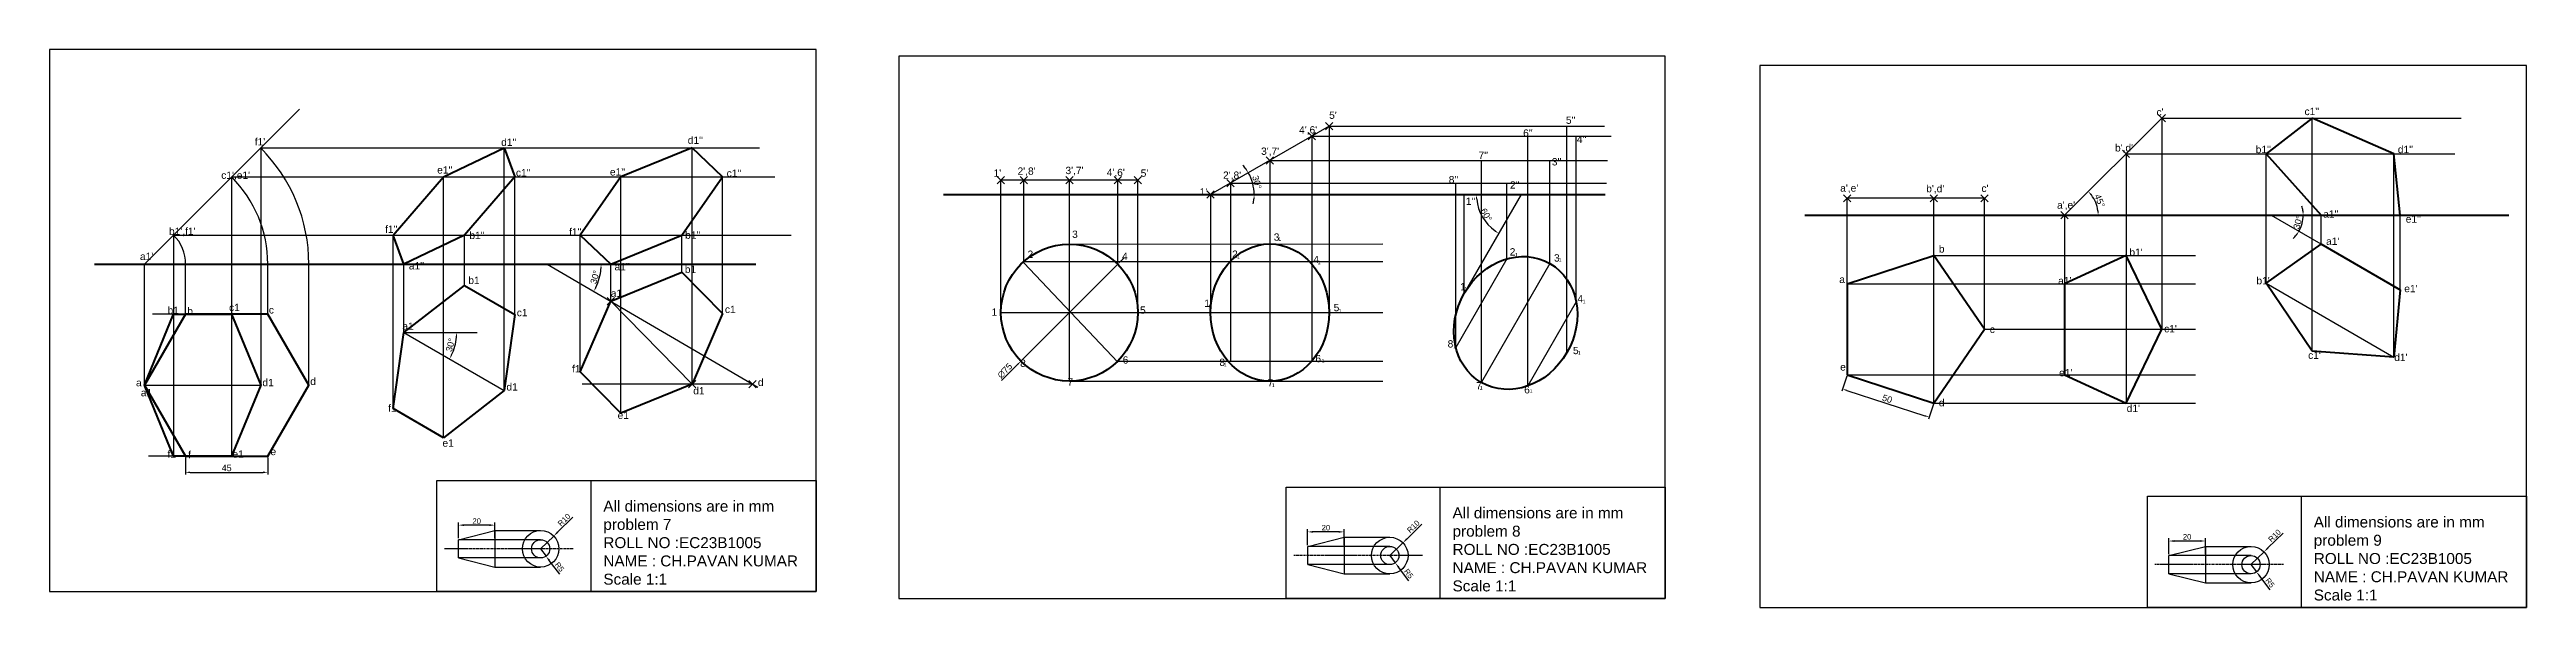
# Model space of a CAD drawing. Header units: millimetres. Extents: x 1234 to 5871, y 1453 to 1780.
# Drawn here: x 4052 to 5410, y 1453 to 1759 of the extents above; entities that cross this region are included whole.
import ezdxf

# ---------------------------------------------------------------- set-up
doc = ezdxf.new("R2010")
doc.units = ezdxf.units.MM
doc.header["$PDMODE"] = 3
doc.header["$PDSIZE"] = 2
doc.linetypes.add('CENTER', pattern=[2, 1.25, -0.25, 0.25, -0.25])
doc.styles.get("Standard").update_dxf_attribs({"font": 'arial.ttf'})
doc.dimstyles.new('Decimal-3', dxfattribs={"dimscale": 1.2, "dimtxt": 2.5, "dimasz": 2.5, "dimexe": 1.25, "dimexo": 0.625, "dimtad": 1, "dimtxsty": 'Standard', "dimcen": 2.5, "dimadec": 0, "dimazin": 0, "dimtfac": 1, "dimtmove": 0, "dimatfit": 3, "dimfxl": 1, "dimarcsym": 0})
doc.dimstyles.new('ISO-25', dxfattribs={"dimtxt": 3.5, "dimasz": 2.5, "dimexe": 1.25, "dimexo": 0.625, "dimtad": 1, "dimtxsty": 'Standard', "dimcen": 2.5, "dimadec": 0, "dimazin": 0, "dimtfac": 1, "dimtmove": 0, "dimatfit": 3, "dimfxl": 1, "dimarcsym": 0})

msp = doc.modelspace()

# ---------------------------------------------------------------- texts
for s, height, p in [("5'", 4, (4753.482, 1721.007)), ("c'", 4, (5206.814, 1722.694)), ("c1''", 4, (5287.923, 1723.047)), ("f1'", 4, (4164.788, 1706.463)), ("d1''", 4, (4299.792, 1706.181)), ("d1''", 4, (4402.038, 1707.264)), ("4',6'", 4, (4737.029, 1712.973)), ("6''", 4, (4859.782, 1711.212)), ("5''", 4, (4883.205, 1718.275)), ("4''", 4, (4889.245, 1707.828)), ("3',7'", 4, (4716.189, 1701.288)), ("7''", 4, (4835.328, 1699)), ("3''", 4, (4875.512, 1695.469)), ("b',d'", 4, (5184.076, 1703.116)), ("b1''", 4, (5261.18, 1702.229)), ("d1''", 4, (5339.049, 1702.229)), ("c1',e1'", 4, (4146.413, 1688.111)), ("e1''", 4, (4264.747, 1691.026)), ("c1''", 4, (4307.899, 1689.506)), ("e1''", 4, (4359.406, 1689.943)), ("c1''", 4, (4423.355, 1689.221)), ("1'", 4, (4569.612, 1689.274)), ("2',8'", 4, (4582.743, 1690.366)), ("3',7'", 4, (4609.005, 1690.731)), ("4',6'", 4, (4631.619, 1689.638)), ("5'", 4, (4650.221, 1689.274)), ("1'", 4, (4682.552, 1679.013)), ("2',8'", 4, (4695.349, 1688.142)), ("8''", 4, (4819.029, 1685.721)), ("2''", 4, (4852.567, 1682.785)), ("a',e'", 4, (5033.511, 1681.087)), ("b',d'", 4, (5080.65, 1680.783)), ("c'", 4, (5110.91, 1680.935)), ("1''", 4, (4828.323, 1673.849)), ("a',e'", 4, (5152.321, 1671.792)), ("a1''", 4, (5298.148, 1666.877)), ("b1',f1'", 4, (4117.791, 1657.406)), ("f1''", 4, (4236.205, 1658.549)), ("b1''", 4, (4282.381, 1655.154)), ("f1''", 4, (4337.006, 1657.106)), ("b1''", 4, (4400.593, 1655.302)), ('3', 4, (4612.652, 1655.758)), ('3', 4, (4723.147, 1654.221)), ('1', 2, (4725.612, 1654.154)), ("a1'", 4, (5299.721, 1651.951)), ("e1''", 4, (5343.376, 1664.127)), ("a1'", 4, (4101.89, 1643.642)), ("a1''", 4, (4249.239, 1638.491)), ('2', 4, (4588.214, 1644.829)), ('4', 4, (4640.008, 1643.736)), ('2', 4, (4700.297, 1644.858)), ('1', 2, (4702.988, 1644.194)), ('4', 4, (4744.824, 1641.932)), ('1', 2, (4747.194, 1641.369)), ('2', 4, (4852.43, 1646.124)), ('1', 2, (4855.435, 1645.501)), ('3', 4, (4876.676, 1642.822)), ('1', 2, (4879.234, 1642.694)), ('b', 4, (5087.568, 1647.746)), ("b1'", 4, (5191.962, 1645.892)), ('b1', 4, (4281.795, 1630.529)), ("a1''", 4, (4361.935, 1637.981)), ('b1', 4, (4400.453, 1636.543)), ('1', 4, (4825.245, 1627.045)), ('1', 2, (4827.579, 1626.85)), ('a', 4, (5033.001, 1631.032)), ("a1'", 4, (5152.91, 1630.32)), ("b1'", 4, (5261.573, 1630.347)), ("e1'", 4, (5342.589, 1626.026)), ('b1', 4, (4117.027, 1614.113)), ('b', 4, (4127.815, 1613.673)), ('c1', 4, (4150.711, 1615.652)), ('c', 4, (4172.507, 1614.333)), ('c1', 4, (4308.361, 1612.84)), ('a1', 4, (4359.847, 1623.453)), ('c1', 4, (4422.414, 1614.609)), ('1', 4, (4568.518, 1613.135)), ('5', 4, (4649.857, 1614.228)), ('1', 4, (4685.064, 1617.94)), ('1', 2, (4687.211, 1617.138)), ('5', 4, (4755.956, 1615.599)), ('1', 2, (4758.654, 1614.759)), ('4', 4, (4889.533, 1620.44)), ('1', 2, (4892.393, 1619.899)), ('a1', 4, (4245.667, 1605.411)), ('c', 4, (5115.457, 1603.661)), ("c1'", 4, (5210.984, 1603.998)), ('8', 4, (4584.202, 1585.084)), ('6', 4, (4640.373, 1586.905)), ('8', 4, (4693.348, 1585.597)), ('6', 4, (4745.928, 1587.661)), ('1', 2, (4749.383, 1587.364)), ('8', 4, (4818.41, 1595.714)), ('1', 2, (4821.419, 1595.241)), ('5', 4, (4887.076, 1592.072)), ('1', 2, (4889.738, 1591.805)), ("c1'", 4, (5289.889, 1589.496)), ("d1'", 4, (5337.083, 1588.318)), ('a', 4, (4099.722, 1574.492)), ('d1', 4, (4168.985, 1574.533)), ('d', 4, (4195.184, 1575.193)), ('d1', 4, (4302.693, 1572.157)), ('f1', 4, (4338.623, 1582.062)), ('d', 4, (4440.478, 1574.633)), ('7', 4, (4610.099, 1574.884)), ('1', 2, (4695.822, 1585.427)), ('7', 4, (4719.753, 1574.36)), ('1', 2, (4722.08, 1574.102)), ('7', 4, (4833.999, 1572.795)), ('1', 2, (4836.018, 1572.693)), ('6', 4, (4860.352, 1570.571)), ('e', 4, (5033.486, 1583.073)), ("e1'", 4, (5153.431, 1579.885)), ('a1', 4, (4102.36, 1569.003)), ('f1', 4, (4237.874, 1560.483)), ('d1', 4, (4405.058, 1570.034)), ('1', 2, (4863.41, 1570.889)), ('d', 4, (5087.568, 1563.453)), ("d1'", 4, (5190.499, 1560.399)), ('e1', 4, (4363.616, 1556.591)), ('f1', 4, (4116.982, 1535.331)), ('f', 4, (4128.263, 1534.979)), ('e1', 4, (4152.587, 1535.331)), ('e', 4, (4173.386, 1536.739)), ('e1', 4, (4267.627, 1541.379))]:
    msp.add_text(s, height=height).set_placement(p)
at = {"char_height": 6, "attachment_point": 1}
for s, insert in [('{\\fArial Unicode MS|b0|i0|c134|p34;All dimensions are in mm\\Pproblem \\fArial Unicode MS|b0|i0|c0|p34;7\\PROLL NO :\\fArial Unicode MS|b0|i0|c134|p34;EC23B10\\fArial Unicode MS|b0|i0|c0|p34;05\\PNAME : CH.PAVAN KUMAR\\P\\fArial Unicode MS|b0|i0|c134|p34;Scale }1:1', (4355.799, 1511.802)), ('{\\fArial Unicode MS|b0|i0|c134|p34;All dimensions are in mm\\Pproblem \\fArial Unicode MS|b0|i0|c0|p34;8\\PROLL NO :\\fArial Unicode MS|b0|i0|c134|p34;EC23B10\\fArial Unicode MS|b0|i0|c0|p34;05\\PNAME : CH.PAVAN KUMAR\\P\\fArial Unicode MS|b0|i0|c134|p34;Scale }1:1', (4821.096, 1508.11)), ('{\\fArial Unicode MS|b0|i0|c134|p34;All dimensions are in mm\\Pproblem \\fArial Unicode MS|b0|i0|c0|p34;9\\PROLL NO :\\fArial Unicode MS|b0|i0|c134|p34;EC23B10\\fArial Unicode MS|b0|i0|c0|p34;05\\PNAME : CH.PAVAN KUMAR\\P\\fArial Unicode MS|b0|i0|c134|p34;Scale }1:1', (5292.989, 1503.121))]:
    msp.add_mtext_dynamic_manual_height_columns(s, width=147.89698, gutter_width=12.5, heights=[0], dxfattribs=dict(at, insert=insert))

# ---------------------------------------------------------------- blocks, each defined once
blk = doc.blocks.new('*D29')
at = {"color": 0, "lineweight": -2, "transparency": 16777216}
for p, q in [((4126.9, 1535.5), (4126.9, 1526.1)), ((4171.9, 1535.5), (4171.9, 1526.1)), ((4129.4, 1527.3), (4169.4, 1527.3))]:
    blk.add_line(p, q, dxfattribs=at)
at = {"color": 0, "transparency": 16777216}
for points in [[(4129.4, 1527.8), (4129.4, 1526.9), (4126.9, 1527.3)], [(4169.4, 1527.8), (4169.4, 1526.9), (4171.9, 1527.3)]]:
    blk.add_solid(points, dxfattribs=at)
at = {"layer": 'Defpoints', "color": 0, "transparency": 16777216}
for p in [(4126.9, 1536.1), (4171.9, 1536.1), (4171.9, 1527.3)]:
    blk.add_point(p, dxfattribs=at)
at = {"color": 0, "transparency": 16777216, "insert": (4149.4, 1529.7), "char_height": 3.5, "attachment_point": 5}
blk.add_mtext('45', dxfattribs=at)
blk = doc.blocks.new('*D30')
at = {"color": 0, "lineweight": -2, "transparency": 16777216}
blk.add_arc((4246.4, 1603.9), 29, 334.9486, 355.0514, dxfattribs=at)
at = {"color": 0, "transparency": 16777216}
for points in [[(4274.8, 1601.4), (4275.7, 1601.4), (4275.4, 1603.9)], [(4273, 1591.5), (4272.3, 1591.9), (4271.5, 1589.5)]]:
    blk.add_solid(points, dxfattribs=at)
at = {"layer": 'Defpoints', "color": 0, "transparency": 16777216}
for p in [(4246.4, 1603.9), (4246.4, 1603.9), (4286.7, 1603.9), (4273.6, 1594), (4301.5, 1572.1)]:
    blk.add_point(p, dxfattribs=at)
at = {"color": 0, "transparency": 16777216, "insert": (4272, 1597.1), "char_height": 3.5, "attachment_point": 5, "rotation": 75}
blk.add_mtext('30°', dxfattribs=at)
blk = doc.blocks.new('*D34')
at = {"color": 0, "lineweight": -2, "transparency": 16777216}
blk.add_arc((4325, 1641.4), 29.6, 334.5359, 355.1529, dxfattribs=at)
at = {"color": 0, "transparency": 16777216}
for points in [[(4352.1, 1628.5), (4351.4, 1628.9), (4350.6, 1626.5)], [(4354.1, 1638.9), (4354.9, 1638.9), (4354.6, 1641.4)]]:
    blk.add_solid(points, dxfattribs=at)
at = {"layer": 'Defpoints', "color": 0, "transparency": 16777216}
for p in [(4076.9, 1641.4), (4325, 1641.4), (4352.8, 1631.2), (4439.4, 1641.4), (4440.4, 1574)]:
    blk.add_point(p, dxfattribs=at)
at = {"color": 0, "transparency": 16777216, "insert": (4351.2, 1634.3), "char_height": 3.5, "attachment_point": 5, "rotation": 74.8444}
blk.add_mtext('30°', dxfattribs=at)
blk = doc.blocks.new('*D53')
at = {"color": 0, "lineweight": -2, "transparency": 16777216}
for p, q in [((4321.4, 1485.4), (4324.4, 1481.4)), ((4331.9, 1471.6), (4326.2, 1479))]:
    blk.add_line(p, q, dxfattribs=at)
at = {"color": 0, "transparency": 16777216}
blk.add_solid([(4326.6, 1479.3), (4325.8, 1478.7), (4324.4, 1481.4)], dxfattribs=at)
at = {"layer": 'Defpoints', "color": 0, "transparency": 16777216}
for p in [(4321.4, 1485.4), (4324.4, 1481.4)]:
    blk.add_point(p, dxfattribs=at)
at = {"color": 0, "transparency": 16777216, "insert": (4331.8, 1475.5), "char_height": 3, "attachment_point": 5, "rotation": 307.0198}
blk.add_mtext('R5', dxfattribs=at)
blk = doc.blocks.new('*D54')
at = {"color": 0, "lineweight": -2, "transparency": 16777216}
for p, q in [((4339, 1502.7), (4330.7, 1494.5)), ((4321.4, 1485.4), (4328.6, 1492.4))]:
    blk.add_line(p, q, dxfattribs=at)
at = {"color": 0, "transparency": 16777216}
blk.add_solid([(4330.4, 1494.9), (4331.1, 1494.2), (4328.6, 1492.4)], dxfattribs=at)
at = {"layer": 'Defpoints', "color": 0, "transparency": 16777216}
for p in [(4321.4, 1485.4), (4328.6, 1492.4)]:
    blk.add_point(p, dxfattribs=at)
at = {"color": 0, "transparency": 16777216, "insert": (4334.3, 1501.3), "char_height": 3, "attachment_point": 5, "rotation": 44.4314}
blk.add_mtext('R10', dxfattribs=at)
blk = doc.blocks.new('*D55')
at = {"color": 0, "lineweight": -2, "transparency": 16777216}
for p, q in [((4276.4, 1491.2), (4276.4, 1499.9)), ((4293.4, 1498.4), (4279.4, 1498.4)), ((4296.4, 1491.2), (4296.4, 1499.9))]:
    blk.add_line(p, q, dxfattribs=at)
at = {"color": 0, "transparency": 16777216}
for points in [[(4279.4, 1498.9), (4279.4, 1497.9), (4276.4, 1498.4)], [(4293.4, 1498.9), (4293.4, 1497.9), (4296.4, 1498.4)]]:
    blk.add_solid(points, dxfattribs=at)
at = {"layer": 'Defpoints', "color": 0, "transparency": 16777216}
for p in [(4276.4, 1498.4), (4276.4, 1490.4), (4296.4, 1490.4)]:
    blk.add_point(p, dxfattribs=at)
at = {"color": 0, "transparency": 16777216, "insert": (4286.4, 1500.6), "char_height": 3, "attachment_point": 5}
blk.add_mtext('20', dxfattribs=at)
blk = doc.blocks.new('*D24')
at = {"color": 0, "lineweight": -2, "transparency": 16777216}
for start, end in [(36.001, 42.002), (0, 30), (347.998, 353.999)]:
    blk.add_arc((4688.5, 1679.5), 23.9, start, end, dxfattribs=at)
at = {"color": 0, "transparency": 16777216}
for points in [[(4708.2, 1693.8), (4707.5, 1693.3), (4709.2, 1691.4)], [(4711.9, 1677), (4712.7, 1677), (4712.4, 1679.5)]]:
    blk.add_solid(points, dxfattribs=at)
at = {"layer": 'Defpoints', "color": 0, "transparency": 16777216}
for p in [(4753.5, 1717), (4712.1, 1683.6), (4542.2, 1679.5), (4688.5, 1679.5), (4904.7, 1679.5)]:
    blk.add_point(p, dxfattribs=at)
at = {"color": 0, "transparency": 16777216, "insert": (4713.9, 1686.3), "char_height": 3.5, "attachment_point": 5, "rotation": 285}
blk.add_mtext('30°', dxfattribs=at)
blk = doc.blocks.new('*D26')
at = {"color": 0, "lineweight": -2, "transparency": 16777216}
blk.add_arc((4858.8, 1679.5), 24.6, 185.8329, 234.1671, dxfattribs=at)
at = {"color": 0, "transparency": 16777216}
for points in [[(4833.9, 1677), (4834.7, 1677), (4834.2, 1679.5)], [(4844.6, 1659.9), (4844.2, 1659.2), (4846.5, 1658.2)]]:
    blk.add_solid(points, dxfattribs=at)
at = {"layer": 'Defpoints', "color": 0, "transparency": 16777216}
for p in [(4542.2, 1679.5), (4835.7, 1671.1), (4858.8, 1679.5), (4904.7, 1679.5), (4827.5, 1625.4)]:
    blk.add_point(p, dxfattribs=at)
at = {"color": 0, "transparency": 16777216, "insert": (4839.6, 1668.4), "char_height": 3.5, "attachment_point": 5, "rotation": 300}
blk.add_mtext('60°', dxfattribs=at)
blk = doc.blocks.new('*D35')
at = {"color": 0, "lineweight": -2, "transparency": 16777216}
for p, q in [((4639.4, 1643.1), (4641.2, 1644.9)), ((4637.7, 1641.4), (4584.6, 1588.3)), ((4574, 1577.6), (4582.9, 1586.6))]:
    blk.add_line(p, q, dxfattribs=at)
at = {"color": 0, "transparency": 16777216}
for points in [[(4639.1, 1643.4), (4639.7, 1642.8), (4637.7, 1641.4)], [(4582.6, 1586.8), (4583.2, 1586.3), (4584.6, 1588.3)]]:
    blk.add_solid(points, dxfattribs=at)
at = {"layer": 'Defpoints', "color": 0, "transparency": 16777216}
for p in [(4637.7, 1641.4), (4584.6, 1588.3)]:
    blk.add_point(p, dxfattribs=at)
at = {"color": 0, "transparency": 16777216, "insert": (4575.8, 1583), "char_height": 3.5, "attachment_point": 5, "rotation": 45}
blk.add_mtext('∅75', dxfattribs=at)
blk = doc.blocks.new('*D56')
at = {"color": 0, "lineweight": -2, "transparency": 16777216}
for p, q in [((4786.7, 1481.7), (4789.7, 1477.8)), ((4797.2, 1467.9), (4791.5, 1475.4))]:
    blk.add_line(p, q, dxfattribs=at)
at = {"color": 0, "transparency": 16777216}
blk.add_solid([(4791.9, 1475.7), (4791.1, 1475.1), (4789.7, 1477.8)], dxfattribs=at)
at = {"layer": 'Defpoints', "color": 0, "transparency": 16777216}
for p in [(4786.7, 1481.7), (4789.7, 1477.8)]:
    blk.add_point(p, dxfattribs=at)
at = {"color": 0, "transparency": 16777216, "insert": (4797.1, 1471.8), "char_height": 3, "attachment_point": 5, "rotation": 307.0198}
blk.add_mtext('R5', dxfattribs=at)
blk = doc.blocks.new('*D57')
at = {"color": 0, "lineweight": -2, "transparency": 16777216}
for p, q in [((4804.3, 1499), (4796, 1490.8)), ((4786.7, 1481.7), (4793.9, 1488.7))]:
    blk.add_line(p, q, dxfattribs=at)
at = {"color": 0, "transparency": 16777216}
blk.add_solid([(4795.7, 1491.2), (4796.4, 1490.5), (4793.9, 1488.7)], dxfattribs=at)
at = {"layer": 'Defpoints', "color": 0, "transparency": 16777216}
for p in [(4786.7, 1481.7), (4793.9, 1488.7)]:
    blk.add_point(p, dxfattribs=at)
at = {"color": 0, "transparency": 16777216, "insert": (4799.6, 1497.6), "char_height": 3, "attachment_point": 5, "rotation": 44.4314}
blk.add_mtext('R10', dxfattribs=at)
blk = doc.blocks.new('*D58')
at = {"color": 0, "lineweight": -2, "transparency": 16777216}
for p, q in [((4741.7, 1487.5), (4741.7, 1496.2)), ((4758.7, 1494.7), (4744.7, 1494.7)), ((4761.7, 1487.5), (4761.7, 1496.2))]:
    blk.add_line(p, q, dxfattribs=at)
at = {"color": 0, "transparency": 16777216}
for points in [[(4744.7, 1495.2), (4744.7, 1494.2), (4741.7, 1494.7)], [(4758.7, 1495.2), (4758.7, 1494.2), (4761.7, 1494.7)]]:
    blk.add_solid(points, dxfattribs=at)
at = {"layer": 'Defpoints', "color": 0, "transparency": 16777216}
for p in [(4741.7, 1494.7), (4741.7, 1486.7), (4761.7, 1486.7)]:
    blk.add_point(p, dxfattribs=at)
at = {"color": 0, "transparency": 16777216, "insert": (4751.7, 1497), "char_height": 3, "attachment_point": 5}
blk.add_mtext('20', dxfattribs=at)
blk = doc.blocks.new('*D27')
at = {"color": 0, "lineweight": -2, "transparency": 16777216}
for start, end in [(8.1873, 16.3745), (313.6255, 321.8127), (330, 0)]:
    blk.add_arc((5269.7, 1668.2), 17.5, start, end, dxfattribs=at)
at = {"color": 0, "transparency": 16777216}
for points in [[(5287.5, 1670.7), (5286.6, 1670.6), (5287.2, 1668.2)], [(5283.1, 1657.6), (5283.8, 1657.1), (5284.9, 1659.4)]]:
    blk.add_solid(points, dxfattribs=at)
at = {"layer": 'Defpoints', "color": 0, "transparency": 16777216}
for p in [(5014.1, 1668.2), (5269.7, 1668.2), (5286.2, 1662.2), (5297.1, 1668.2), (5296.9, 1652.4)]:
    blk.add_point(p, dxfattribs=at)
at = {"color": 0, "transparency": 16777216, "insert": (5284.3, 1664.3), "char_height": 3.5, "attachment_point": 5, "rotation": 75}
blk.add_mtext('30°', dxfattribs=at)
blk = doc.blocks.new('*D28')
at = {"color": 0, "lineweight": -2, "transparency": 16777216}
blk.add_arc((5156.5, 1668.2), 18.4, 7.7834, 37.2166, dxfattribs=at)
at = {"color": 0, "transparency": 16777216}
for points in [[(5170.8, 1679), (5171.5, 1679.6), (5169.5, 1681.2)], [(5175.2, 1670.7), (5174.3, 1670.6), (5174.9, 1668.2)]]:
    blk.add_solid(points, dxfattribs=at)
at = {"layer": 'Defpoints', "color": 0, "transparency": 16777216}
for p in [(5209.7, 1721.4), (5174.3, 1672.9), (5014.1, 1668.2), (5156.5, 1668.2), (5297.1, 1668.2)]:
    blk.add_point(p, dxfattribs=at)
at = {"color": 0, "transparency": 16777216, "insert": (5175.7, 1676.1), "char_height": 3.5, "attachment_point": 5, "rotation": 292.5}
blk.add_mtext('45°', dxfattribs=at)
blk = doc.blocks.new('*D37')
at = {"color": 0, "lineweight": -2, "transparency": 16777216}
for p, q in [((5037.1, 1580.1), (5034.4, 1571.8)), ((5037.1, 1572.2), (5079.9, 1558.3)), ((5084.6, 1564.6), (5081.9, 1556.4))]:
    blk.add_line(p, q, dxfattribs=at)
at = {"color": 0, "transparency": 16777216}
for points in [[(5037.3, 1572.6), (5037, 1571.8), (5034.8, 1573)], [(5080.1, 1558.7), (5079.8, 1557.9), (5082.3, 1557.6)]]:
    blk.add_solid(points, dxfattribs=at)
at = {"layer": 'Defpoints', "color": 0, "transparency": 16777216}
for p in [(5037.3, 1580.7), (5084.8, 1565.2), (5082.3, 1557.6)]:
    blk.add_point(p, dxfattribs=at)
at = {"color": 0, "transparency": 16777216, "insert": (5059.3, 1567.6), "char_height": 3.5, "attachment_point": 5, "rotation": 342}
blk.add_mtext('50', dxfattribs=at)
blk = doc.blocks.new('*D59')
at = {"color": 0, "lineweight": -2, "transparency": 16777216}
for p, q in [((5258.6, 1476.8), (5261.6, 1472.8)), ((5269.1, 1462.9), (5263.4, 1470.4))]:
    blk.add_line(p, q, dxfattribs=at)
at = {"color": 0, "transparency": 16777216}
blk.add_solid([(5263.8, 1470.7), (5263, 1470.1), (5261.6, 1472.8)], dxfattribs=at)
at = {"layer": 'Defpoints', "color": 0, "transparency": 16777216}
for p in [(5258.6, 1476.8), (5261.6, 1472.8)]:
    blk.add_point(p, dxfattribs=at)
at = {"color": 0, "transparency": 16777216, "insert": (5269, 1466.8), "char_height": 3, "attachment_point": 5, "rotation": 307.0198}
blk.add_mtext('R5', dxfattribs=at)
blk = doc.blocks.new('*D60')
at = {"color": 0, "lineweight": -2, "transparency": 16777216}
for p, q in [((5276.2, 1494), (5267.9, 1485.9)), ((5258.6, 1476.8), (5265.8, 1483.8))]:
    blk.add_line(p, q, dxfattribs=at)
at = {"color": 0, "transparency": 16777216}
blk.add_solid([(5267.5, 1486.2), (5268.2, 1485.5), (5265.8, 1483.8)], dxfattribs=at)
at = {"layer": 'Defpoints', "color": 0, "transparency": 16777216}
for p in [(5265.8, 1483.8), (5258.6, 1476.8)]:
    blk.add_point(p, dxfattribs=at)
at = {"color": 0, "transparency": 16777216, "insert": (5271.5, 1492.6), "char_height": 3, "attachment_point": 5, "rotation": 44.4314}
blk.add_mtext('R10', dxfattribs=at)
blk = doc.blocks.new('*D61')
at = {"color": 0, "lineweight": -2, "transparency": 16777216}
for p, q in [((5213.6, 1482.5), (5213.6, 1491.2)), ((5230.6, 1489.7), (5216.6, 1489.7)), ((5233.6, 1482.5), (5233.6, 1491.2))]:
    blk.add_line(p, q, dxfattribs=at)
at = {"color": 0, "transparency": 16777216}
for points in [[(5216.6, 1490.2), (5216.6, 1489.2), (5213.6, 1489.7)], [(5230.6, 1490.2), (5230.6, 1489.2), (5233.6, 1489.7)]]:
    blk.add_solid(points, dxfattribs=at)
at = {"layer": 'Defpoints', "color": 0, "transparency": 16777216}
for p in [(5213.6, 1489.7), (5213.6, 1481.8), (5233.6, 1481.8)]:
    blk.add_point(p, dxfattribs=at)
at = {"color": 0, "transparency": 16777216, "insert": (5223.6, 1492), "char_height": 3, "attachment_point": 5}
blk.add_mtext('20', dxfattribs=at)

# ---------------------------------------------------------------- dimensions: what is measured, and where the dimension line sits
at = {"color": 7, "true_color": 0xffffff}
for base, line1, line2, picture, middle in [((4712.064, 1683.639), ((4542.242, 1679.492), (4904.71, 1679.492)), ((4753.498, 1716.992), (4688.546, 1679.492)), '*D24', (4713.944, 1686.297)), ((5174.281, 1672.93), ((5014.136, 1668.163), (5297.08, 1668.163)), ((5209.733, 1721.406), (5156.491, 1668.163)), '*D28', (5175.728, 1676.131)), ((4835.676, 1671.089), ((4858.762, 1679.492), (4827.534, 1625.403)), ((4542.242, 1679.492), (4904.71, 1679.492)), '*D26', (4839.575, 1668.414)), ((5286.161, 1662.174), ((5269.707, 1668.163), (5296.949, 1652.435)), ((5014.136, 1668.163), (5297.08, 1668.163)), '*D27', (5284.29, 1664.256)), ((4352.776, 1631.204), ((4325.035, 1641.415), (4440.365, 1573.991)), ((4076.946, 1641.415), (4439.414, 1641.415)), '*D34', (4351.238, 1634.318)), ((4273.607, 1594.024), ((4246.399, 1603.927), (4301.512, 1572.107)), ((4246.399, 1603.927), (4286.667, 1603.927)), '*D30', (4272.036, 1597.058))]:
    dim = msp.add_angular_dim_2l(base=base, line1=line1, line2=line2, dimstyle='ISO-25', dxfattribs=at)
    dim.commit()
    dim.dimension.update_dxf_attribs({"geometry": picture, "text_midpoint": middle})
dim = msp.add_diameter_dim_2p(p1=(4637.672, 1641.354), p2=(4584.639, 1588.321), dimstyle='ISO-25', dxfattribs=at)
dim.commit()
dim.dimension.update_dxf_attribs({"geometry": '*D35', "text_midpoint": (4575.758, 1582.99)})
dim = msp.add_aligned_dim(p1=(5037.252, 1580.685), p2=(5084.805, 1565.234), distance=-8.075, dimstyle='ISO-25', dxfattribs=at)
dim.commit()
dim.dimension.update_dxf_attribs({"geometry": '*D37', "text_midpoint": (5059.279, 1567.574)})
dim = msp.add_linear_dim(base=(4171.911, 1527.338), p1=(4126.911, 1536.099), p2=(4171.911, 1536.099), dimstyle='ISO-25', dxfattribs=at)
dim.commit()
dim.dimension.update_dxf_attribs({"geometry": '*D29', "text_midpoint": (4149.411, 1529.743)})
for base, p1, p2, picture, middle in [((4276.422, 1498.362), (4296.422, 1490.435), (4276.422, 1490.435), '*D55', (4286.422, 1500.643)), ((4741.719, 1494.67), (4761.719, 1486.744), (4741.719, 1486.744), '*D58', (4751.719, 1496.952)), ((5213.612, 1489.681), (5233.612, 1481.754), (5213.612, 1481.754), '*D61', (5223.612, 1491.963))]:
    dim = msp.add_linear_dim(base=base, p1=p1, p2=p2, dimstyle='Decimal-3')
    dim.commit()
    dim.dimension.update_dxf_attribs({"geometry": picture, "text_midpoint": middle})
for center, mpoint, picture, middle in [((4321.422, 1485.435), (4328.563, 1492.436), '*D54', (4334.342, 1501.296)), ((4786.719, 1481.744), (4793.86, 1488.744), '*D57', (4799.639, 1497.605)), ((5258.612, 1476.754), (5265.753, 1483.755), '*D60', (5271.532, 1492.615)), ((4321.422, 1485.435), (4324.433, 1481.443), '*D53', (4331.777, 1475.483)), ((4786.719, 1481.744), (4789.73, 1477.752), '*D56', (4797.074, 1471.792)), ((5258.612, 1476.754), (5261.623, 1472.762), '*D59', (5268.967, 1466.803))]:
    dim = msp.add_radius_dim(center=center, mpoint=mpoint, dimstyle='Decimal-3')
    dim.commit()
    dim.dimension.update_dxf_attribs({"geometry": picture, "text_midpoint": middle})

# ---------------------------------------------------------------- linework, layer by layer
for p, q in [((4052.346, 1758.975), (4052.346, 1461.975)), ((4472.346, 1758.975), (4052.346, 1758.975)), ((4472.346, 1461.975), (4472.346, 1758.975)), ((4517.643, 1755.283), (4517.643, 1458.283)), ((4937.643, 1755.283), (4517.643, 1755.283)), ((4937.643, 1458.283), (4937.643, 1755.283)), ((4989.536, 1750.294), (4989.536, 1453.294)), ((5409.536, 1750.294), (4989.536, 1750.294)), ((5409.536, 1453.294), (5409.536, 1750.294)), ((4104.411, 1641.415), (4189.264, 1726.268)), ((4753.498, 1716.992), (4688.546, 1679.492)), ((4743.986, 1711.5), (4743.986, 1588.321)), ((4743.986, 1711.5), (4907.924, 1711.5)), ((4753.498, 1716.992), (4753.498, 1614.838)), ((4753.498, 1716.992), (4904.411, 1716.992)), ((4862.288, 1574.719), (4862.288, 1711.5)), ((4883.784, 1592.927), (4883.784, 1716.992)), ((4888.847, 1620.721), (4888.847, 1711.5)), ((5209.733, 1721.406), (5156.491, 1668.163)), ((5209.733, 1721.406), (5209.733, 1605.685)), ((5209.733, 1721.406), (5373.765, 1721.406)), ((5292.11, 1593.75), (5292.11, 1721.406)), ((4168.05, 1705.055), (4168.05, 1575.07)), ((4168.05, 1705.055), (4441.338, 1705.055)), ((4301.512, 1572.107), (4301.512, 1705.055)), ((4404.42, 1575.641), (4404.42, 1705.055)), ((4721.022, 1698.242), (4721.022, 1577.338)), ((4721.022, 1698.242), (4905.917, 1698.242)), ((4836.909, 1576.689), (4836.909, 1698.242)), ((4874.469, 1641.746), (4874.469, 1698.242)), ((5190.116, 1701.788), (5190.116, 1565.234)), ((5190.116, 1701.788), (5370.265, 1701.788)), ((5266.887, 1630.964), (5266.887, 1701.788)), ((5336.95, 1590.514), (5336.95, 1701.788)), ((4152.14, 1689.145), (4152.14, 1536.099)), ((4152.14, 1689.145), (4449.69, 1689.145)), ((4268.248, 1546.312), (4268.248, 1689.145)), ((4307.219, 1613.812), (4307.219, 1689.145)), ((4365.461, 1559.701), (4365.461, 1689.145)), ((4421.092, 1614.292), (4421.092, 1689.145)), ((4573.655, 1614.838), (4573.655, 1687.412)), ((4648.655, 1687.412), (4573.655, 1687.412)), ((4586.149, 1642.783), (4586.149, 1687.412)), ((4611.155, 1652.338), (4611.155, 1687.412)), ((4637.672, 1641.354), (4637.672, 1687.412)), ((4648.655, 1614.838), (4648.655, 1687.412)), ((4699.366, 1685.739), (4699.366, 1588.321)), ((4699.366, 1685.739), (4905.415, 1685.739)), ((4822.886, 1595.714), (4822.886, 1685.739)), ((4850.921, 1644.272), (4850.921, 1685.739)), ((4688.546, 1679.492), (4688.546, 1614.838)), ((4858.762, 1679.492), (4827.534, 1625.403)), ((4827.534, 1625.403), (4827.534, 1679.492)), ((5037.252, 1630.685), (5037.252, 1677.455)), ((5112.549, 1677.455), (5037.252, 1677.455)), ((5112.549, 1605.685), (5112.549, 1677.455)), ((4120.321, 1657.325), (4120.321, 1536.099)), ((4120.321, 1657.325), (4458.638, 1657.325)), ((4240.691, 1562.222), (4240.691, 1657.325)), ((4279.663, 1629.722), (4279.663, 1657.325)), ((4343.174, 1582.413), (4343.174, 1657.325)), ((4398.806, 1637.003), (4398.806, 1657.325)), ((5156.491, 1668.163), (5156.491, 1580.685)), ((5269.707, 1668.163), (5296.949, 1652.435)), ((5297.08, 1652.359), (5297.08, 1668.163)), ((5297.08, 1668.163), (5340.382, 1668.163)), ((5340.382, 1627.359), (5340.382, 1668.163)), ((4586.149, 1642.783), (4782.84, 1642.783)), ((4611.155, 1652.338), (4782.84, 1652.527)), ((4611.155, 1577.338), (4611.155, 1652.338)), ((4850.921, 1644.272), (4822.886, 1595.714)), ((5084.805, 1646.136), (5228.255, 1646.136)), ((4104.411, 1575.07), (4104.411, 1641.415)), ((4126.911, 1614.041), (4126.911, 1641.415)), ((4171.911, 1614.041), (4171.911, 1641.415)), ((4194.411, 1575.07), (4194.411, 1641.415)), ((4246.399, 1603.927), (4246.399, 1641.415)), ((4325.035, 1641.415), (4440.365, 1573.991)), ((4359.847, 1621.064), (4359.847, 1641.415)), ((4584.639, 1588.321), (4637.672, 1641.354)), ((4586.149, 1642.068), (4637.672, 1587.607)), ((4874.469, 1641.746), (4836.909, 1576.689)), ((5037.252, 1630.685), (5228.255, 1630.685)), ((5266.887, 1630.964), (5336.95, 1590.514)), ((4359.847, 1621.064), (4404.42, 1575.641)), ((4359.847, 1621.064), (4404.42, 1575.641)), ((4888.847, 1620.721), (4862.288, 1574.719)), ((4126.911, 1614.041), (4108.782, 1614.041)), ((4246.399, 1603.927), (4301.512, 1572.107)), ((4246.399, 1603.927), (4286.667, 1603.927)), ((4573.655, 1614.838), (4648.655, 1614.838)), ((4648.655, 1614.838), (4782.84, 1614.838)), ((5112.549, 1605.685), (5228.255, 1605.685)), ((4637.672, 1588.321), (4782.84, 1588.321)), ((4104.411, 1575.07), (4168.05, 1575.07)), ((4437.543, 1575.641), (4344.108, 1575.641)), ((4611.155, 1577.338), (4782.84, 1577.338)), ((5037.252, 1580.685), (5228.255, 1580.685)), ((5084.805, 1565.234), (5228.255, 1565.234)), ((4126.911, 1536.099), (4106.484, 1536.099)), ((4348.89, 1522.883), (4348.89, 1461.975)), ((4814.187, 1519.192), (4814.187, 1458.283)), ((5286.08, 1514.203), (5286.08, 1453.294)), ((4276.422, 1490.435), (4296.422, 1495.435)), ((4296.422, 1495.435), (4296.422, 1475.435)), ((4296.422, 1495.435), (4321.422, 1495.435)), ((4276.422, 1480.435), (4276.422, 1490.435)), ((4321.422, 1490.435), (4276.422, 1490.435)), ((4321.422, 1480.435), (4276.422, 1480.435)), ((4276.422, 1480.435), (4296.422, 1475.435)), ((4741.719, 1486.744), (4761.719, 1491.744)), ((4741.719, 1476.744), (4741.719, 1486.744)), ((4786.719, 1486.744), (4741.719, 1486.744)), ((4761.719, 1491.744), (4761.719, 1471.744)), ((4761.719, 1491.744), (4786.719, 1491.744)), ((5213.612, 1481.754), (5233.612, 1486.754)), ((5213.612, 1471.754), (5213.612, 1481.754)), ((5258.612, 1481.754), (5213.612, 1481.754)), ((5233.612, 1486.754), (5233.612, 1466.754)), ((5233.612, 1486.754), (5258.612, 1486.754)), ((4296.422, 1475.435), (4321.422, 1475.435)), ((4786.719, 1476.744), (4741.719, 1476.744)), ((4741.719, 1476.744), (4761.719, 1471.744)), ((4761.719, 1471.744), (4786.719, 1471.744)), ((5258.612, 1471.754), (5213.612, 1471.754)), ((5213.612, 1471.754), (5233.612, 1466.754)), ((5233.612, 1466.754), (5258.612, 1466.754)), ((4052.346, 1461.975), (4472.346, 1461.975)), ((4517.643, 1458.283), (4937.643, 1458.283)), ((4989.536, 1453.294), (5409.536, 1453.294))]:
    msp.add_line(p, q)
at = {"color": 3, "lineweight": 200}
for p, q in [((5292.11, 1721.406), (5266.887, 1701.788)), ((5336.95, 1701.788), (5292.11, 1721.406)), ((4268.248, 1689.145), (4301.512, 1705.055)), ((4301.512, 1705.055), (4307.219, 1689.145)), ((4404.42, 1705.055), (4365.461, 1689.145)), ((4421.092, 1689.145), (4404.42, 1705.055)), ((5266.887, 1701.788), (5297.08, 1668.163)), ((5340.382, 1668.163), (5336.95, 1701.788)), ((4240.691, 1657.325), (4268.248, 1689.145)), ((4307.219, 1689.145), (4279.663, 1657.325)), ((4365.461, 1689.145), (4343.174, 1657.325)), ((4398.806, 1657.325), (4421.092, 1689.145)), ((4246.399, 1641.415), (4240.691, 1657.325)), ((4279.663, 1657.325), (4246.399, 1641.415)), ((4343.174, 1657.325), (4359.847, 1641.415)), ((4359.847, 1641.415), (4398.806, 1657.325)), ((5297.08, 1668.163), (5340.382, 1668.163)), ((5190.116, 1646.136), (5156.491, 1630.685)), ((5209.733, 1605.685), (5190.116, 1646.136)), ((5156.491, 1630.685), (5156.491, 1580.685)), ((4104.411, 1575.07), (4120.321, 1614.041)), ((4120.321, 1614.041), (4152.14, 1614.041)), ((4152.14, 1614.041), (4168.05, 1575.07)), ((5190.116, 1565.234), (5209.733, 1605.685)), ((4120.321, 1536.099), (4104.411, 1575.07)), ((4168.05, 1575.07), (4152.14, 1536.099)), ((5156.491, 1580.685), (5190.116, 1565.234)), ((4152.14, 1536.099), (4120.321, 1536.099))]:
    msp.add_line(p, q, dxfattribs=at)
at = {"color": 7, "lineweight": 200, "true_color": 0xffffff}
for p, q in [((4542.242, 1679.492), (4904.71, 1679.492)), ((5014.136, 1668.163), (5297.08, 1668.163)), ((4076.946, 1641.415), (4439.414, 1641.415))]:
    msp.add_line(p, q, dxfattribs=at)
at = {"color": 7, "true_color": 0xffffff}
msp.add_line((5084.805, 1565.234), (5084.805, 1677.455), dxfattribs=at)
at = {"color": 0, "lineweight": 200}
msp.add_line((5340.382, 1668.163), (5399.912, 1668.163), dxfattribs=at)
at = {"color": 85, "lineweight": 200, "true_color": 0x58ba48}
for p, q in [((5037.252, 1630.685), (5084.805, 1646.136)), ((5112.549, 1605.685), (5084.805, 1646.136)), ((5266.887, 1630.964), (5297.08, 1652.359)), ((5296.949, 1652.435), (5340.382, 1627.359)), ((4246.399, 1603.927), (4279.663, 1629.722)), ((4279.663, 1629.722), (4307.219, 1613.812)), ((4359.847, 1621.064), (4398.806, 1637.003)), ((4398.806, 1637.003), (4421.092, 1614.292)), ((5037.252, 1630.685), (5037.252, 1580.685)), ((5292.11, 1593.75), (5266.887, 1630.964)), ((4343.174, 1582.413), (4359.847, 1621.064)), ((5340.382, 1627.359), (5336.95, 1590.514)), ((4240.691, 1562.222), (4246.399, 1603.927)), ((4307.219, 1613.812), (4301.512, 1572.107)), ((4421.092, 1614.292), (4404.42, 1575.641)), ((5084.805, 1565.234), (5112.549, 1605.685)), ((5336.95, 1590.514), (5292.11, 1593.75)), ((4365.461, 1559.701), (4343.174, 1582.413)), ((4404.42, 1575.641), (4365.461, 1559.701)), ((5037.252, 1580.685), (5084.805, 1565.234)), ((4268.248, 1546.312), (4240.691, 1562.222)), ((4301.512, 1572.107), (4268.248, 1546.312))]:
    msp.add_line(p, q, dxfattribs=at)
at = {"linetype": 'CENTER'}
for p, q in [((4339.309, 1485.435), (4268.789, 1485.435)), ((4804.605, 1481.744), (4734.086, 1481.744)), ((5276.498, 1476.754), (5205.979, 1476.754))]:
    msp.add_line(p, q, dxfattribs=at)
at = {"color": 85, "lineweight": 200, "true_color": 0x58ba48}
msp.add_lwpolyline([(4126.911, 1614.041), (4104.411, 1575.07), (4126.911, 1536.099), (4171.911, 1536.099), (4194.411, 1575.07), (4171.911, 1614.041)], close=True, dxfattribs=at)
for points in [[(4472.346, 1461.975), (4264.633, 1461.975), (4264.633, 1522.883), (4472.346, 1522.883)], [(4937.643, 1458.283), (4729.93, 1458.283), (4729.93, 1519.192), (4937.643, 1519.192)], [(5409.536, 1453.294), (5201.823, 1453.294), (5201.823, 1514.203), (5409.536, 1514.203)]]:
    msp.add_lwpolyline(points, close=True)
msp.add_circle((4611.155, 1614.838), 37.5, dxfattribs=at)
for centre, radius in [((4321.422, 1485.435), 10), ((4321.422, 1485.435), 5), ((4786.719, 1481.744), 10), ((4786.719, 1481.744), 5), ((5258.612, 1476.754), 10), ((5258.612, 1476.754), 5)]:
    msp.add_circle(centre, radius)
for radius in [90, 67.5, 22.5]:
    msp.add_arc((4104.411, 1641.415), radius, 0, 45)
at = {"color": 3, "lineweight": 200}
msp.add_ellipse((4721.022, 1614.838), major_axis=(0, -37.621), ratio=0.86323565, dxfattribs=at)
at = {"color": 85, "lineweight": 200, "true_color": 0x58ba48}
msp.add_ellipse((4855.659, 1609.165), major_axis=(-18.811, -32.581), ratio=0.86323565, dxfattribs=at)
for p in [(5209.733, 1721.406), (4743.986, 1711.5), (4753.498, 1716.992), (4721.022, 1698.242), (5190.116, 1701.788), (4573.655, 1687.412), (4586.149, 1687.412), (4611.155, 1687.412), (4637.672, 1687.412), (4648.655, 1687.412), (4699.366, 1685.739), (4688.546, 1679.492), (5037.252, 1677.455), (5084.805, 1677.455), (5112.549, 1677.455), (5156.491, 1668.163), (4359.847, 1621.064), (4404.42, 1575.641), (4437.543, 1575.641)]:
    msp.add_point(p)

msp.set_redraw_order([(e.dxf.handle, doc.entitydb.next_handle()) for e in msp.query("TEXT MTEXT ATTDEF DIMENSION ARC_DIMENSION")])  # texts and dimensions are drawn at this point

doc.saveas('drawing.dxf')
